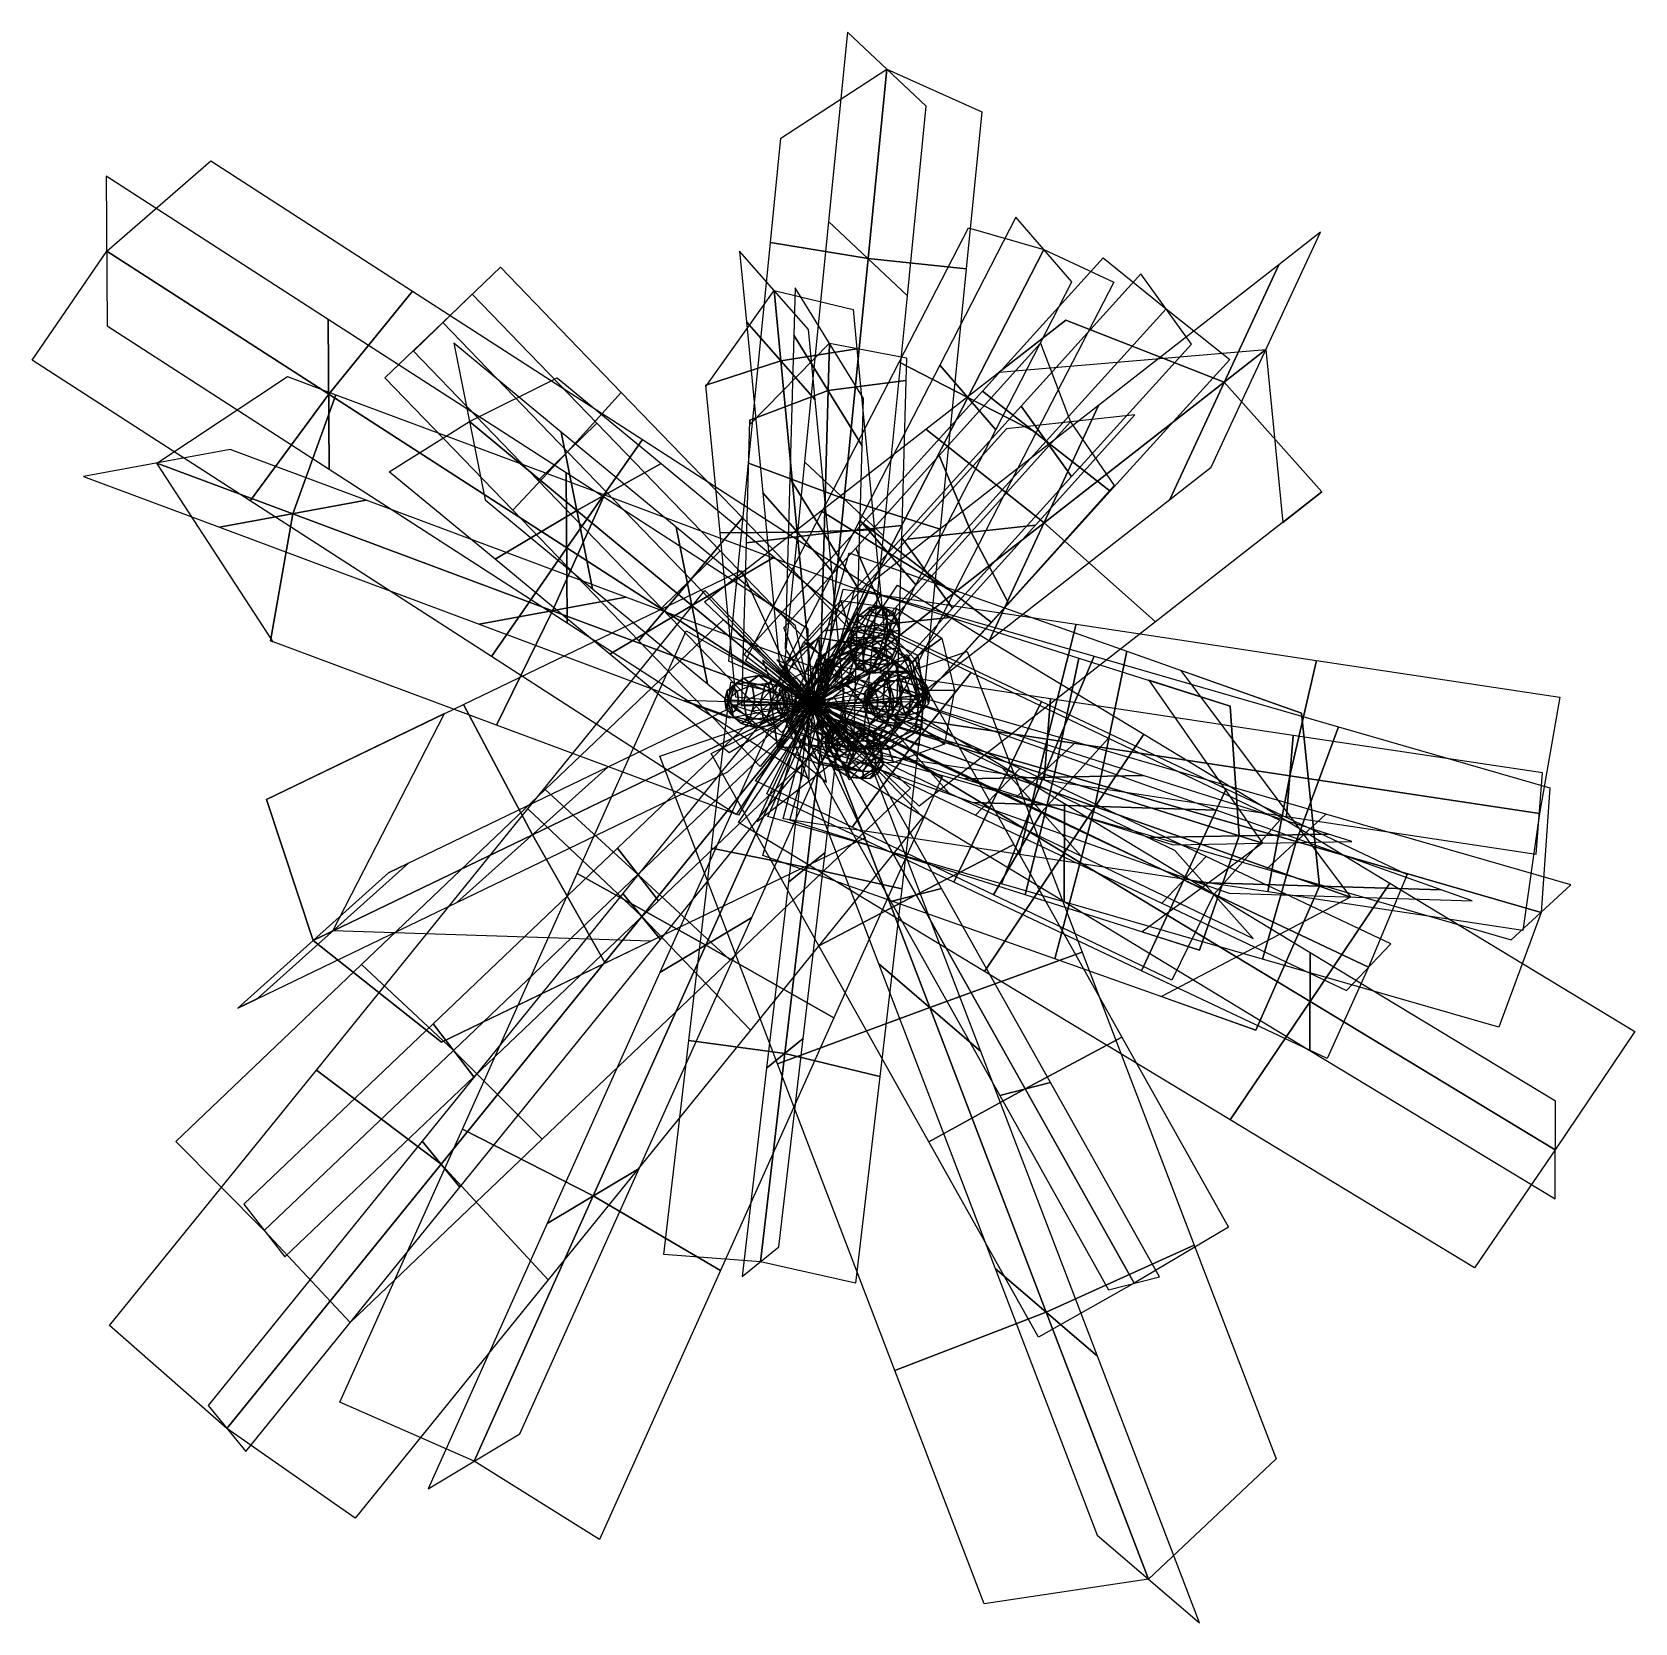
# Model space of a CAD drawing. Header units: metres. Extents: x -1.59 to 1.45, y -1.77 to 1.25.
import ezdxf

# ---------------------------------------------------------------- set-up
doc = ezdxf.new("R2010")
doc.units = ezdxf.units.M

msp = doc.modelspace()

# ---------------------------------------------------------------- linework, layer by layer
at = {"layer": 'coconut_palm1_coconuts'}
for points in [[(0.012263, 0.158806, 4.652275), (0.000088, 0.142651, 4.675313), (-0.022629, 0.139944, 4.651331), (-0.000853, 0.157243, 4.638429)], [(-0.000853, 0.157243, 4.638429), (-0.022629, 0.139944, 4.651331), (-0.022363, 0.129555, 4.619863), (-0.000699, 0.151244, 4.620259)], [(0.012263, 0.158806, 4.652275), (-0.000853, 0.157243, 4.638429), (0.023701, 0.15803, 4.628301)], [(-0.000853, 0.157243, 4.638429), (-0.000699, 0.151244, 4.620259), (0.023701, 0.15803, 4.628301)], [(-0.000699, 0.151244, 4.620259), (0.012634, 0.144322, 4.60841), (0.023701, 0.15803, 4.628301)], [(0.030965, 0.155016, 4.653682), (0.032481, 0.136086, 4.677751), (0.000088, 0.142651, 4.675313), (0.012263, 0.158806, 4.652275)], [(0.030965, 0.155016, 4.653682), (0.012263, 0.158806, 4.652275), (0.023701, 0.15803, 4.628301)], [(0.012634, 0.144322, 4.60841), (0.031336, 0.140533, 4.609818), (0.023701, 0.15803, 4.628301)], [(0.031336, 0.140533, 4.609818), (0.044452, 0.142095, 4.623664), (0.023701, 0.15803, 4.628301)], [(0.044452, 0.142095, 4.623664), (0.044298, 0.148093, 4.641833), (0.023701, 0.15803, 4.628301)], [(0.044298, 0.148093, 4.641833), (0.030965, 0.155016, 4.653682), (0.023701, 0.15803, 4.628301)], [(0.044298, 0.148093, 4.641833), (0.055575, 0.124098, 4.657226), (0.032481, 0.136086, 4.677751), (0.030965, 0.155016, 4.653682)], [(0.000088, 0.142651, 4.675313), (-0.009562, 0.113895, 4.691242), (-0.035794, 0.110771, 4.663552), (-0.022629, 0.139944, 4.651331)], [(-0.022629, 0.139944, 4.651331), (-0.035794, 0.110771, 4.663552), (-0.035486, 0.098773, 4.627217), (-0.022363, 0.129555, 4.619863)], [(-0.022363, 0.129555, 4.619863), (-0.035486, 0.098773, 4.627217), (-0.00882, 0.084929, 4.603511), (0.00073, 0.117566, 4.599336)], [(-0.000699, 0.151244, 4.620259), (-0.022363, 0.129555, 4.619863), (0.00073, 0.117566, 4.599336), (0.012634, 0.144322, 4.60841)], [(0.032481, 0.136086, 4.677751), (0.027842, 0.106316, 4.694062), (-0.009562, 0.113895, 4.691242), (0.000088, 0.142651, 4.675313)], [(0.012634, 0.144322, 4.60841), (0.00073, 0.117566, 4.599336), (0.033123, 0.111002, 4.601775), (0.031336, 0.140533, 4.609818)], [(0.055575, 0.124098, 4.657226), (0.054508, 0.092473, 4.67036), (0.027842, 0.106316, 4.694062), (0.032481, 0.136086, 4.677751)], [(0.031336, 0.140533, 4.609818), (0.033123, 0.111002, 4.601775), (0.055841, 0.113707, 4.625757), (0.044452, 0.142095, 4.623664)], [(0.044452, 0.142095, 4.623664), (0.055841, 0.113707, 4.625757), (0.055575, 0.124098, 4.657226), (0.044298, 0.148093, 4.641833)], [(0.055841, 0.113707, 4.625757), (0.054815, 0.080475, 4.63402), (0.054508, 0.092473, 4.67036), (0.055575, 0.124098, 4.657226)], [(-0.009562, 0.113895, 4.691242), (-0.014102, 0.080244, 4.695798), (-0.036819, 0.077538, 4.671818), (-0.035794, 0.110771, 4.663552)], [(-0.035794, 0.110771, 4.663552), (-0.036819, 0.077538, 4.671818), (-0.036553, 0.067147, 4.64035), (-0.035486, 0.098773, 4.627217)], [(-0.035486, 0.098773, 4.627217), (-0.036553, 0.067147, 4.64035), (-0.013459, 0.055159, 4.619822), (-0.00882, 0.084929, 4.603511)], [(0.027842, 0.106316, 4.694062), (0.018291, 0.07368, 4.698239), (-0.014102, 0.080244, 4.695798), (-0.009562, 0.113895, 4.691242)], [(0.00073, 0.117566, 4.599336), (-0.00882, 0.084929, 4.603511), (0.028584, 0.07735, 4.606334), (0.033123, 0.111002, 4.601775)], [(0.054508, 0.092473, 4.67036), (0.041385, 0.061691, 4.677711), (0.018291, 0.07368, 4.698239), (0.027842, 0.106316, 4.694062)], [(0.033123, 0.111002, 4.601775), (0.028584, 0.07735, 4.606334), (0.054815, 0.080475, 4.63402), (0.055841, 0.113707, 4.625757)], [(0.054815, 0.080475, 4.63402), (0.041651, 0.051301, 4.646243), (0.041385, 0.061691, 4.677711), (0.054508, 0.092473, 4.67036)], [(-0.014102, 0.080244, 4.695798), (-0.012314, 0.050713, 4.687754), (-0.02543, 0.049151, 4.673912), (-0.036819, 0.077538, 4.671818)], [(-0.036819, 0.077538, 4.671818), (-0.02543, 0.049151, 4.673912), (-0.025276, 0.043152, 4.655743), (-0.036553, 0.067147, 4.64035)], [(-0.036553, 0.067147, 4.64035), (-0.025276, 0.043152, 4.655743), (-0.011943, 0.03623, 4.643893), (-0.013459, 0.055159, 4.619822)], [(0.018291, 0.07368, 4.698239), (0.006388, 0.046923, 4.689165), (-0.012314, 0.050713, 4.687754), (-0.014102, 0.080244, 4.695798)], [(-0.00882, 0.084929, 4.603511), (-0.013459, 0.055159, 4.619822), (0.018934, 0.048594, 4.622262), (0.028584, 0.07735, 4.606334)], [(0.041385, 0.061691, 4.677711), (0.019721, 0.040002, 4.677314), (0.006388, 0.046923, 4.689165), (0.018291, 0.07368, 4.698239)], [(0.028584, 0.07735, 4.606334), (0.018934, 0.048594, 4.622262), (0.041651, 0.051301, 4.646243), (0.054815, 0.080475, 4.63402)], [(0.041651, 0.051301, 4.646243), (0.019874, 0.034003, 4.659143), (0.019721, 0.040002, 4.677314), (0.041385, 0.061691, 4.677711)], [(-0.012314, 0.050713, 4.687754), (-0.004679, 0.033216, 4.669273), (-0.02543, 0.049151, 4.673912)], [(-0.02543, 0.049151, 4.673912), (-0.004679, 0.033216, 4.669273), (-0.025276, 0.043152, 4.655743)], [(-0.025276, 0.043152, 4.655743), (-0.004679, 0.033216, 4.669273), (-0.011943, 0.03623, 4.643893)], [(-0.013459, 0.055159, 4.619822), (-0.011943, 0.03623, 4.643893), (0.006759, 0.03244, 4.645299), (0.018934, 0.048594, 4.622262)], [(0.006388, 0.046923, 4.689165), (-0.004679, 0.033216, 4.669273), (-0.012314, 0.050713, 4.687754)], [(-0.011943, 0.03623, 4.643893), (-0.004679, 0.033216, 4.669273), (0.006759, 0.03244, 4.645299)], [(0.019721, 0.040002, 4.677314), (-0.004679, 0.033216, 4.669273), (0.006388, 0.046923, 4.689165)], [(0.019874, 0.034003, 4.659143), (-0.004679, 0.033216, 4.669273), (0.019721, 0.040002, 4.677314)], [(0.006759, 0.03244, 4.645299), (-0.004679, 0.033216, 4.669273), (0.019874, 0.034003, 4.659143)], [(0.003461, 0.011339, 4.67494), (0.028807, 0.018766, 4.653119), (0.045909, 0.035288, 4.683102), (0.018272, 0.025648, 4.700907)], [(0.018934, 0.048594, 4.622262), (0.006759, 0.03244, 4.645299), (0.019874, 0.034003, 4.659143), (0.041651, 0.051301, 4.646243)], [(0.018272, 0.025648, 4.700907), (0.045909, 0.035288, 4.683102), (0.066073, 0.022682, 4.713085), (0.035734, 0.014731, 4.726872)], [(0.028807, 0.018766, 4.653119), (0.060136, 0.017296, 4.639331), (0.074947, 0.031605, 4.665297), (0.045909, 0.035288, 4.683102)], [(0.045909, 0.035288, 4.683102), (0.074947, 0.031605, 4.665297), (0.092409, 0.020688, 4.691262), (0.066073, 0.022682, 4.713085)], [(0.060136, 0.017296, 4.639331), (0.089054, 0.007323, 4.637272), (0.097605, 0.015584, 4.652263), (0.074947, 0.031605, 4.665297)], [(0.074947, 0.031605, 4.665297), (0.097605, 0.015584, 4.652263), (0.107687, 0.009281, 4.667254), (0.092409, 0.020688, 4.691262)], [(-0.271409, -0.001056, 4.802221), (-0.256749, 0.011134, 4.82623), (-0.265063, -0.019091, 4.836986), (-0.276209, -0.018507, 4.808431)], [(-0.261671, 0.005766, 4.78723), (-0.239883, 0.02295, 4.800263), (-0.256749, 0.011134, 4.82623), (-0.271409, -0.001056, 4.802221)], [(-0.261671, 0.005766, 4.78723), (-0.271409, -0.001056, 4.802221), (-0.270603, -0.0188, 4.782458)], [(-0.252699, -0.002037, 4.772238), (-0.261671, 0.005766, 4.78723), (-0.270603, -0.0188, 4.782458)], [(-0.256749, 0.011134, 4.82623), (-0.230554, 0.014505, 4.848051), (-0.240154, -0.020396, 4.860471), (-0.265063, -0.019091, 4.836986)], [(-0.252699, -0.002037, 4.772238), (-0.224343, 0.009436, 4.774298), (-0.239883, 0.02295, 4.800263), (-0.261671, 0.005766, 4.78723)], [(-0.239883, 0.02295, 4.800263), (-0.211077, 0.028149, 4.818069), (-0.230554, 0.014505, 4.848051), (-0.256749, 0.011134, 4.82623)], [(-0.249749, -0.019893, 4.766028), (-0.219234, -0.021493, 4.763542), (-0.224343, 0.009436, 4.774298), (-0.252699, -0.002037, 4.772238)], [(-0.230554, 0.014505, 4.848051), (-0.19984, 0.008152, 4.861839), (-0.208154, -0.022073, 4.872595), (-0.240154, -0.020396, 4.860471)], [(-0.224343, 0.009436, 4.774298), (-0.193134, 0.012543, 4.788085), (-0.211077, 0.028149, 4.818069), (-0.239883, 0.02295, 4.800263)], [(-0.211077, 0.028149, 4.818069), (-0.182973, 0.019968, 4.835874), (-0.19984, 0.008152, 4.861839), (-0.230554, 0.014505, 4.848051)], [(-0.219234, -0.021493, 4.763542), (-0.187234, -0.02317, 4.775666), (-0.193134, 0.012543, 4.788085), (-0.224343, 0.009436, 4.774298)], [(-0.193134, 0.012543, 4.788085), (-0.167434, 0.006453, 4.809908), (-0.182973, 0.019968, 4.835874), (-0.211077, 0.028149, 4.818069)], [(-0.19984, 0.008152, 4.861839), (-0.172839, -0.006222, 4.863898), (-0.177639, -0.023673, 4.870109), (-0.208154, -0.022073, 4.872595)], [(-0.182973, 0.019968, 4.835874), (-0.163101, 0.0006, 4.848907), (-0.172839, -0.006222, 4.863898), (-0.19984, 0.008152, 4.861839)], [(-0.187234, -0.02317, 4.775666), (-0.162325, -0.024475, 4.799151), (-0.167434, 0.006453, 4.809908), (-0.193134, 0.012543, 4.788085)], [(-0.167434, 0.006453, 4.809908), (-0.154129, -0.007203, 4.833916), (-0.163101, 0.0006, 4.848907), (-0.182973, 0.019968, 4.835874)], [(-0.163101, 0.0006, 4.848907), (-0.156785, -0.024765, 4.853678), (-0.172839, -0.006222, 4.863898)], [(-0.162325, -0.024475, 4.799151), (-0.151179, -0.025059, 4.827706), (-0.154129, -0.007203, 4.833916), (-0.167434, 0.006453, 4.809908)], [(-0.154129, -0.007203, 4.833916), (-0.156785, -0.024765, 4.853678), (-0.163101, 0.0006, 4.848907)], [(-0.011122, -0.020981, 4.692739), (-0.000022, -0.019815, 4.664185), (0.003461, 0.011339, 4.67494), (-0.009111, -0.002995, 4.698949)], [(-0.009111, -0.002995, 4.698949), (0.003461, 0.011339, 4.67494), (0.018272, 0.025648, 4.700907), (-0.00056, 0.005266, 4.713941)], [(-0.005539, -0.020395, 4.718712), (-0.009111, -0.002995, 4.698949), (-0.00056, 0.005266, 4.713941)], [(-0.005539, -0.020395, 4.718712), (-0.00056, 0.005266, 4.713941), (0.009522, -0.001037, 4.728932)], [(-0.00056, 0.005266, 4.713941), (0.018272, 0.025648, 4.700907), (0.035734, 0.014731, 4.726872), (0.009522, -0.001037, 4.728932)], [(-0.000022, -0.019815, 4.664185), (0.024785, -0.017207, 4.640699), (0.028807, 0.018766, 4.653119), (0.003461, 0.011339, 4.67494)], [(0.009522, -0.001037, 4.728932), (0.035734, 0.014731, 4.726872), (0.045619, -0.015018, 4.737628), (0.015229, -0.018212, 4.735142)], [(0.024785, -0.017207, 4.640699), (0.056653, -0.013858, 4.628575), (0.060136, 0.017296, 4.639331), (0.028807, 0.018766, 4.653119)], [(0.035734, 0.014731, 4.726872), (0.066073, 0.022682, 4.713085), (0.077487, -0.011668, 4.725504), (0.045619, -0.015018, 4.737628)], [(0.056653, -0.013858, 4.628575), (0.087042, -0.010664, 4.631062), (0.089054, 0.007323, 4.637272), (0.060136, 0.017296, 4.639331)], [(0.066073, 0.022682, 4.713085), (0.092409, 0.020688, 4.691262), (0.102294, -0.009061, 4.702019), (0.077487, -0.011668, 4.725504)], [(0.087042, -0.010664, 4.631062), (0.107811, -0.008481, 4.647492), (0.089054, 0.007323, 4.637272)], [(0.089054, 0.007323, 4.637272), (0.107811, -0.008481, 4.647492), (0.097605, 0.015584, 4.652263)], [(0.092409, 0.020688, 4.691262), (0.107687, 0.009281, 4.667254), (0.113393, -0.007894, 4.673464), (0.102294, -0.009061, 4.702019)], [(0.097605, 0.015584, 4.652263), (0.107811, -0.008481, 4.647492), (0.107687, 0.009281, 4.667254)], [(0.107687, 0.009281, 4.667254), (0.107811, -0.008481, 4.647492), (0.113393, -0.007894, 4.673464)], [(-0.271409, -0.001056, 4.802221), (-0.276209, -0.018507, 4.808431), (-0.270603, -0.0188, 4.782458)], [(-0.276209, -0.018507, 4.808431), (-0.273259, -0.036363, 4.802221), (-0.270603, -0.0188, 4.782458)], [(-0.276209, -0.018507, 4.808431), (-0.265063, -0.019091, 4.836986), (-0.259954, -0.050019, 4.82623), (-0.273259, -0.036363, 4.802221)], [(-0.273259, -0.036363, 4.802221), (-0.264287, -0.044166, 4.78723), (-0.270603, -0.0188, 4.782458)], [(-0.249749, -0.019893, 4.766028), (-0.252699, -0.002037, 4.772238), (-0.270603, -0.0188, 4.782458)], [(-0.264287, -0.044166, 4.78723), (-0.254549, -0.037344, 4.772238), (-0.270603, -0.0188, 4.782458)], [(-0.254549, -0.037344, 4.772238), (-0.249749, -0.019893, 4.766028), (-0.270603, -0.0188, 4.782458)], [(-0.265063, -0.019091, 4.836986), (-0.240154, -0.020396, 4.860471), (-0.234254, -0.056109, 4.848051), (-0.259954, -0.050019, 4.82623)], [(-0.254549, -0.037344, 4.772238), (-0.227548, -0.051718, 4.774298), (-0.219234, -0.021493, 4.763542), (-0.249749, -0.019893, 4.766028)], [(-0.240154, -0.020396, 4.860471), (-0.208154, -0.022073, 4.872595), (-0.203045, -0.053002, 4.861839), (-0.234254, -0.056109, 4.848051)], [(-0.227548, -0.051718, 4.774298), (-0.196835, -0.05807, 4.788085), (-0.187234, -0.02317, 4.775666), (-0.219234, -0.021493, 4.763542)], [(-0.208154, -0.022073, 4.872595), (-0.177639, -0.023673, 4.870109), (-0.174689, -0.041529, 4.863898), (-0.203045, -0.053002, 4.861839)], [(-0.196835, -0.05807, 4.788085), (-0.170639, -0.0547, 4.809908), (-0.162325, -0.024475, 4.799151), (-0.187234, -0.02317, 4.775666)], [(-0.172839, -0.006222, 4.863898), (-0.156785, -0.024765, 4.853678), (-0.177639, -0.023673, 4.870109)], [(-0.177639, -0.023673, 4.870109), (-0.156785, -0.024765, 4.853678), (-0.174689, -0.041529, 4.863898)], [(-0.174689, -0.041529, 4.863898), (-0.156785, -0.024765, 4.853678), (-0.165717, -0.049332, 4.848907)], [(-0.170639, -0.0547, 4.809908), (-0.155979, -0.04251, 4.833916), (-0.151179, -0.025059, 4.827706), (-0.162325, -0.024475, 4.799151)], [(-0.165717, -0.049332, 4.848907), (-0.156785, -0.024765, 4.853678), (-0.155979, -0.04251, 4.833916)], [(-0.151179, -0.025059, 4.827706), (-0.156785, -0.024765, 4.853678), (-0.154129, -0.007203, 4.833916)], [(-0.155979, -0.04251, 4.833916), (-0.156785, -0.024765, 4.853678), (-0.151179, -0.025059, 4.827706)], [(-0.005539, -0.020395, 4.718712), (-0.011122, -0.020981, 4.692739), (-0.009111, -0.002995, 4.698949)], [(-0.005415, -0.038157, 4.698949), (0.009862, -0.049563, 4.67494), (-0.000022, -0.019815, 4.664185), (-0.011122, -0.020981, 4.692739)], [(-0.005539, -0.020395, 4.718712), (-0.005415, -0.038157, 4.698949), (-0.011122, -0.020981, 4.692739)], [(-0.005539, -0.020395, 4.718712), (0.009522, -0.001037, 4.728932), (0.015229, -0.018212, 4.735142)], [(-0.005539, -0.020395, 4.718712), (0.015229, -0.018212, 4.735142), (0.013218, -0.036198, 4.728932)], [(-0.005539, -0.020395, 4.718712), (0.013218, -0.036198, 4.728932), (0.004667, -0.04446, 4.713941)], [(-0.005539, -0.020395, 4.718712), (0.004667, -0.04446, 4.713941), (-0.005415, -0.038157, 4.698949)], [(0.009862, -0.049563, 4.67494), (0.036198, -0.051558, 4.653119), (0.024785, -0.017207, 4.640699), (-0.000022, -0.019815, 4.664185)], [(0.015229, -0.018212, 4.735142), (0.045619, -0.015018, 4.737628), (0.042135, -0.046171, 4.726872), (0.013218, -0.036198, 4.728932)], [(0.036198, -0.051558, 4.653119), (0.066537, -0.043606, 4.639331), (0.056653, -0.013858, 4.628575), (0.024785, -0.017207, 4.640699)], [(0.045619, -0.015018, 4.737628), (0.077487, -0.011668, 4.725504), (0.073464, -0.047641, 4.713085), (0.042135, -0.046171, 4.726872)], [(0.066537, -0.043606, 4.639331), (0.092749, -0.027839, 4.637272), (0.087042, -0.010664, 4.631062), (0.056653, -0.013858, 4.628575)], [(0.084, -0.054524, 4.665297), (0.102831, -0.034142, 4.652263), (0.092749, -0.027839, 4.637272), (0.066537, -0.043606, 4.639331)], [(0.077487, -0.011668, 4.725504), (0.102294, -0.009061, 4.702019), (0.09881, -0.040214, 4.691262), (0.073464, -0.047641, 4.713085)], [(0.09881, -0.040214, 4.691262), (0.111382, -0.025881, 4.667254), (0.102831, -0.034142, 4.652263), (0.084, -0.054524, 4.665297)], [(0.092749, -0.027839, 4.637272), (0.107811, -0.008481, 4.647492), (0.087042, -0.010664, 4.631062)], [(0.102831, -0.034142, 4.652263), (0.107811, -0.008481, 4.647492), (0.092749, -0.027839, 4.637272)], [(0.102294, -0.009061, 4.702019), (0.113393, -0.007894, 4.673464), (0.111382, -0.025881, 4.667254), (0.09881, -0.040214, 4.691262)], [(0.111382, -0.025881, 4.667254), (0.107811, -0.008481, 4.647492), (0.102831, -0.034142, 4.652263)], [(0.113393, -0.007894, 4.673464), (0.107811, -0.008481, 4.647492), (0.111382, -0.025881, 4.667254)], [(-0.273259, -0.036363, 4.802221), (-0.259954, -0.050019, 4.82623), (-0.244415, -0.063534, 4.800263), (-0.264287, -0.044166, 4.78723)], [(-0.264287, -0.044166, 4.78723), (-0.244415, -0.063534, 4.800263), (-0.227548, -0.051718, 4.774298), (-0.254549, -0.037344, 4.772238)], [(-0.259954, -0.050019, 4.82623), (-0.234254, -0.056109, 4.848051), (-0.216311, -0.071714, 4.818069), (-0.244415, -0.063534, 4.800263)], [(-0.244415, -0.063534, 4.800263), (-0.216311, -0.071714, 4.818069), (-0.196835, -0.05807, 4.788085), (-0.227548, -0.051718, 4.774298)], [(-0.234254, -0.056109, 4.848051), (-0.203045, -0.053002, 4.861839), (-0.187505, -0.066516, 4.835874), (-0.216311, -0.071714, 4.818069)], [(-0.216311, -0.071714, 4.818069), (-0.187505, -0.066516, 4.835874), (-0.170639, -0.0547, 4.809908), (-0.196835, -0.05807, 4.788085)], [(-0.203045, -0.053002, 4.861839), (-0.174689, -0.041529, 4.863898), (-0.165717, -0.049332, 4.848907), (-0.187505, -0.066516, 4.835874)], [(-0.187505, -0.066516, 4.835874), (-0.165717, -0.049332, 4.848907), (-0.155979, -0.04251, 4.833916), (-0.170639, -0.0547, 4.809908)], [(-0.071274, -0.074623, 4.817555), (-0.075312, -0.070723, 4.791583), (-0.060241, -0.060703, 4.797792)], [(-0.075312, -0.070723, 4.791583), (-0.067284, -0.078476, 4.763029), (-0.04118, -0.06112, 4.773785), (-0.060241, -0.060703, 4.797792)], [(-0.071274, -0.074623, 4.817555), (-0.060241, -0.060703, 4.797792), (-0.048416, -0.061943, 4.812784)], [(-0.060241, -0.060703, 4.797792), (-0.04118, -0.06112, 4.773785), (-0.020698, -0.063268, 4.79975), (-0.048416, -0.061943, 4.812784)], [(0.004667, -0.04446, 4.713941), (0.027324, -0.06048, 4.700907), (0.009862, -0.049563, 4.67494), (-0.005415, -0.038157, 4.698949)], [(0.013218, -0.036198, 4.728932), (0.042135, -0.046171, 4.726872), (0.027324, -0.06048, 4.700907), (0.004667, -0.04446, 4.713941)], [(0.027324, -0.06048, 4.700907), (0.056362, -0.064164, 4.683102), (0.036198, -0.051558, 4.653119), (0.009862, -0.049563, 4.67494)], [(0.042135, -0.046171, 4.726872), (0.073464, -0.047641, 4.713085), (0.056362, -0.064164, 4.683102), (0.027324, -0.06048, 4.700907)], [(0.056362, -0.064164, 4.683102), (0.084, -0.054524, 4.665297), (0.066537, -0.043606, 4.639331), (0.036198, -0.051558, 4.653119)], [(0.073464, -0.047641, 4.713085), (0.09881, -0.040214, 4.691262), (0.084, -0.054524, 4.665297), (0.056362, -0.064164, 4.683102)], [(-0.071274, -0.074623, 4.817555), (-0.084801, -0.086135, 4.797792), (-0.075312, -0.070723, 4.791583)], [(-0.084801, -0.086135, 4.797792), (-0.083719, -0.10517, 4.773785), (-0.067284, -0.078476, 4.763029), (-0.075312, -0.070723, 4.791583)], [(-0.071274, -0.074623, 4.817555), (-0.083149, -0.09791, 4.812784), (-0.084801, -0.086135, 4.797792)], [(-0.083149, -0.09791, 4.812784), (-0.080857, -0.125564, 4.79975), (-0.083719, -0.10517, 4.773785), (-0.084801, -0.086135, 4.797792)], [(-0.083719, -0.10517, 4.773785), (-0.068318, -0.126627, 4.751963), (-0.049341, -0.095804, 4.739543), (-0.067284, -0.078476, 4.763029)], [(-0.071274, -0.074623, 4.817555), (-0.071324, -0.09915, 4.827776), (-0.083149, -0.09791, 4.812784)], [(-0.071274, -0.074623, 4.817555), (-0.056252, -0.089129, 4.833985), (-0.071324, -0.09915, 4.827776)], [(-0.056252, -0.089129, 4.833985), (-0.034272, -0.110356, 4.836472), (-0.060376, -0.127712, 4.825716), (-0.071324, -0.09915, 4.827776)], [(-0.071274, -0.074623, 4.817555), (-0.048416, -0.061943, 4.812784), (-0.046764, -0.073717, 4.827776)], [(-0.071274, -0.074623, 4.817555), (-0.046764, -0.073717, 4.827776), (-0.056252, -0.089129, 4.833985)], [(-0.067284, -0.078476, 4.763029), (-0.049341, -0.095804, 4.739543), (-0.019198, -0.075762, 4.751963), (-0.04118, -0.06112, 4.773785)], [(-0.046764, -0.073717, 4.827776), (-0.017837, -0.083662, 4.825716), (-0.034272, -0.110356, 4.836472), (-0.056252, -0.089129, 4.833985)], [(-0.049341, -0.095804, 4.739543), (-0.026291, -0.118063, 4.727419), (-0.000187, -0.100706, 4.738174), (-0.019198, -0.075762, 4.751963)], [(-0.048416, -0.061943, 4.812784), (-0.020698, -0.063268, 4.79975), (-0.017837, -0.083662, 4.825716), (-0.046764, -0.073717, 4.827776)], [(-0.04118, -0.06112, 4.773785), (-0.019198, -0.075762, 4.751963), (0.004452, -0.078242, 4.781945), (-0.020698, -0.063268, 4.79975)], [(-0.017837, -0.083662, 4.825716), (0.007756, -0.101791, 4.811929), (-0.011221, -0.132615, 4.824347), (-0.034272, -0.110356, 4.836472)], [(-0.020698, -0.063268, 4.79975), (0.004452, -0.078242, 4.781945), (0.007756, -0.101791, 4.811929), (-0.017837, -0.083662, 4.825716)], [(-0.019198, -0.075762, 4.751963), (-0.000187, -0.100706, 4.738174), (0.020295, -0.102854, 4.764141), (0.004452, -0.078242, 4.781945)], [(0.004452, -0.078242, 4.781945), (0.020295, -0.102854, 4.764141), (0.023157, -0.123248, 4.790107), (0.007756, -0.101791, 4.811929)], [(-0.080857, -0.125564, 4.79975), (-0.065014, -0.150176, 4.781945), (-0.068318, -0.126627, 4.751963), (-0.083719, -0.10517, 4.773785)], [(-0.071324, -0.09915, 4.827776), (-0.060376, -0.127712, 4.825716), (-0.080857, -0.125564, 4.79975), (-0.083149, -0.09791, 4.812784)], [(-0.068318, -0.126627, 4.751963), (-0.042726, -0.144757, 4.738174), (-0.026291, -0.118063, 4.727419), (-0.049341, -0.095804, 4.739543)], [(-0.034272, -0.110356, 4.836472), (-0.011221, -0.132615, 4.824347), (-0.041364, -0.152656, 4.811929), (-0.060376, -0.127712, 4.825716)], [(-0.042726, -0.144757, 4.738174), (-0.013798, -0.154701, 4.736115), (-0.00431, -0.13929, 4.729905), (-0.026291, -0.118063, 4.727419)], [(-0.026291, -0.118063, 4.727419), (-0.00431, -0.13929, 4.729905), (0.010761, -0.129269, 4.736115), (-0.000187, -0.100706, 4.738174)], [(0.007756, -0.101791, 4.811929), (0.023157, -0.123248, 4.790107), (0.006722, -0.149942, 4.800862), (-0.011221, -0.132615, 4.824347)], [(-0.000187, -0.100706, 4.738174), (0.010761, -0.129269, 4.736115), (0.022586, -0.130509, 4.751106), (0.020295, -0.102854, 4.764141)], [(0.020295, -0.102854, 4.764141), (0.022586, -0.130509, 4.751106), (0.024239, -0.142283, 4.766098), (0.023157, -0.123248, 4.790107)], [(-0.060376, -0.127712, 4.825716), (-0.041364, -0.152656, 4.811929), (-0.065014, -0.150176, 4.781945), (-0.080857, -0.125564, 4.79975)], [(-0.065014, -0.150176, 4.781945), (-0.039864, -0.165151, 4.764141), (-0.042726, -0.144757, 4.738174), (-0.068318, -0.126627, 4.751963)], [(-0.041364, -0.152656, 4.811929), (-0.019382, -0.167299, 4.790107), (-0.039864, -0.165151, 4.764141), (-0.065014, -0.150176, 4.781945)], [(-0.039864, -0.165151, 4.764141), (-0.012146, -0.166476, 4.751106), (-0.013798, -0.154701, 4.736115), (-0.042726, -0.144757, 4.738174)], [(-0.011221, -0.132615, 4.824347), (0.006722, -0.149942, 4.800862), (-0.019382, -0.167299, 4.790107), (-0.041364, -0.152656, 4.811929)], [(0.006722, -0.149942, 4.800862), (0.01475, -0.157695, 4.772307), (-0.000321, -0.167716, 4.766098), (-0.019382, -0.167299, 4.790107)], [(-0.013798, -0.154701, 4.736115), (0.010712, -0.153796, 4.746336), (-0.00431, -0.13929, 4.729905)], [(-0.00431, -0.13929, 4.729905), (0.010712, -0.153796, 4.746336), (0.010761, -0.129269, 4.736115)], [(0.023157, -0.123248, 4.790107), (0.024239, -0.142283, 4.766098), (0.01475, -0.157695, 4.772307), (0.006722, -0.149942, 4.800862)], [(0.010761, -0.129269, 4.736115), (0.010712, -0.153796, 4.746336), (0.022586, -0.130509, 4.751106)], [(0.022586, -0.130509, 4.751106), (0.010712, -0.153796, 4.746336), (0.024239, -0.142283, 4.766098)], [(0.024239, -0.142283, 4.766098), (0.010712, -0.153796, 4.746336), (0.01475, -0.157695, 4.772307)], [(-0.019382, -0.167299, 4.790107), (-0.000321, -0.167716, 4.766098), (-0.012146, -0.166476, 4.751106), (-0.039864, -0.165151, 4.764141)], [(-0.012146, -0.166476, 4.751106), (0.010712, -0.153796, 4.746336), (-0.013798, -0.154701, 4.736115)], [(-0.000321, -0.167716, 4.766098), (0.010712, -0.153796, 4.746336), (-0.012146, -0.166476, 4.751106)], [(0.01475, -0.157695, 4.772307), (0.010712, -0.153796, 4.746336), (-0.000321, -0.167716, 4.766098)]]:
    msp.add_3dface(points, dxfattribs=at)
at = {"layer": 'coconut_palm1_leaves'}
for points in [[(-0.078843, 0.891062, 4.948753), (0.0713, 0.75014, 4.654404), (0.107134, 1.110628, 4.212289), (-0.043008, 1.25155, 4.506638)], [(-0.003771, 0.820601, 4.801579), (-0.189348, 0.851101, 4.610113), (-0.169602, 1.049741, 4.08099), (0.032063, 1.181089, 4.359463)], [(0.182943, 0.801552, 4.836554), (-0.003771, 0.820601, 4.801579), (0.032063, 1.181089, 4.359463), (0.212605, 1.099939, 4.27599)], [(-0.87003, 0.758824, 5.174628), (-1.029184, 0.562615, 5.016379), (-1.451466, 0.835159, 5.290907), (-1.25373, 1.006467, 5.515091)], [(-1.028125, 0.420144, 5.25087), (-1.030242, 0.705085, 4.781888), (-1.452524, 0.977629, 5.056416), (-1.450408, 0.692689, 5.525398)], [(-0.124264, 0.434136, 5.003568), (0.025878, 0.293214, 4.709219), (0.0713, 0.75014, 4.654404), (-0.078843, 0.891062, 4.948753)], [(0.132493, 0.618314, 5.00464), (0.239115, 0.495085, 4.727263), (0.383795, 0.776317, 4.556415), (0.277173, 0.899546, 4.833792)], [(0.185804, 0.5567, 4.865952), (0.055571, 0.623837, 4.765188), (0.187108, 0.879521, 4.557137), (0.330484, 0.837931, 4.695103)], [(0.777686, 0.809132, 4.235477), (0.569938, 0.362466, 4.002377), (0.649054, 0.424208, 3.248831), (0.856801, 0.870873, 3.481932)], [(-1.029184, 0.562615, 5.016379), (-1.17837, 0.359972, 4.93265), (-1.593413, 0.627844, 5.282791), (-1.451466, 0.835159, 5.290907)], [(-0.235089, 0.700459, 4.781905), (-0.104008, 0.551866, 4.600293), (-0.116913, 0.686075, 4.125109), (-0.247994, 0.834668, 4.306721)], [(-0.049193, 0.363675, 4.856394), (-0.231021, 0.43188, 4.738913), (-0.189348, 0.851101, 4.610113), (-0.003771, 0.820601, 4.801579)], [(0.316282, 0.49004, 4.926208), (0.185804, 0.5567, 4.865952), (0.330484, 0.837931, 4.695103), (0.463494, 0.776192, 4.714345)], [(-0.473064, 0.566304, 4.836401), (-0.574996, 0.453125, 4.745423), (-0.812293, 0.698984, 4.807053), (-0.702711, 0.804237, 4.923038)], [(0.13373, 0.306477, 4.948758), (-0.049193, 0.363675, 4.856394), (-0.003771, 0.820601, 4.801579), (0.182943, 0.801552, 4.836554)], [(0.335267, 0.473277, 4.773808), (0.214058, 0.568893, 4.696494), (0.443681, 0.8224, 4.673956), (0.563318, 0.725048, 4.746835)], [(0.434787, 0.541536, 4.698528), (0.22704, 0.09487, 4.465427), (0.569938, 0.362466, 4.002377), (0.777686, 0.809132, 4.235477)], [(-0.144662, 0.674843, 4.517949), (-0.01476, 0.464668, 4.35357), (-0.012253, 0.554736, 3.926852), (-0.142155, 0.764911, 4.091229)], [(0.287185, 0.540107, 4.927175), (0.38335, 0.406446, 4.620442), (0.6114, 0.658218, 4.593469), (0.515236, 0.791879, 4.900201)], [(-0.432844, 0.476661, 5.023696), (-0.576625, 0.270529, 4.894856), (-1.029184, 0.562615, 5.016379), (-0.87003, 0.758824, 5.174628)], [(-0.630784, 0.398718, 4.896038), (-0.519208, 0.507532, 4.594808), (-0.756505, 0.753391, 4.656438), (-0.868081, 0.644577, 4.957668)], [(-0.169548, 0.626163, 4.691099), (-0.312127, 0.580109, 4.555745), (-0.3119, 0.577747, 4.048428), (-0.182454, 0.760371, 4.215915)], [(-0.024765, 0.649285, 4.721241), (-0.169548, 0.626163, 4.691099), (-0.182454, 0.760371, 4.215915), (-0.031942, 0.723924, 4.164979)], [(-0.575567, 0.128059, 5.129347), (-0.577684, 0.412999, 4.660365), (-1.030242, 0.705085, 4.781888), (-1.028125, 0.420144, 5.25087)], [(0.330913, 0.318203, 4.581978), (0.106152, 0.496264, 4.437164), (0.37216, 0.703855, 3.919894), (0.673812, 0.585799, 4.118927)], [(0.673812, 0.585799, 4.118927), (0.37216, 0.703855, 3.919894), (0.245567, 0.605062, 3.131531), (0.752928, 0.647541, 3.365382)], [(0.456906, 0.378135, 4.855769), (0.335267, 0.473277, 4.773808), (0.563318, 0.725048, 4.746835), (0.684042, 0.628896, 4.83369)], [(-0.574996, 0.453125, 4.745423), (-0.679035, 0.342129, 4.678731), (-0.922322, 0.594194, 4.764328), (-0.812293, 0.698984, 4.807053)], [(-0.20379, 0.374966, 4.942533), (-0.072709, 0.226373, 4.760921), (-0.104008, 0.551866, 4.600293), (-0.235089, 0.700459, 4.781905)], [(-0.15222, 0.403279, 4.738976), (-0.022318, 0.193104, 4.574598), (-0.01476, 0.464668, 4.35357), (-0.144662, 0.674843, 4.517949)], [(-0.527717, 0.192971, 5.462884), (-0.587135, 0.490824, 5.21526), (-0.791423, 0.659761, 5.493964), (-0.732004, 0.361908, 5.741588)], [(-0.079711, 0.569755, 4.43576), (-0.228384, 0.513213, 4.327468), (-0.2286, 0.505432, 3.883668), (-0.077204, 0.659823, 4.00904)], [(0.008351, 0.304895, 4.92741), (-0.13825, 0.300669, 4.851727), (-0.169548, 0.626163, 4.691099), (-0.024765, 0.649285, 4.721241)], [(0.067918, 0.588782, 4.473917), (-0.079711, 0.569755, 4.43576), (-0.077204, 0.659823, 4.00904), (0.069121, 0.632022, 3.984302)], [(0.192451, 0.300514, 5.241484), (0.131475, 0.446122, 5.177336), (0.324099, 0.659881, 5.329537), (0.381591, 0.510407, 5.415013)], [(0.859227, 0.377033, 4.131223), (0.673812, 0.585799, 4.118927), (0.752928, 0.647541, 3.365382), (0.785056, 0.31915, 3.25294)], [(-0.13825, 0.300669, 4.851727), (-0.285101, 0.299055, 4.757947), (-0.312127, 0.580109, 4.555745), (-0.169548, 0.626163, 4.691099)], [(0.034168, 0.261947, 4.896568), (-0.09069, 0.339531, 4.813518), (0.055571, 0.623837, 4.765188), (0.185804, 0.5567, 4.865952)], [(-0.019143, 0.323561, 5.035256), (0.087479, 0.200332, 4.757879), (0.239115, 0.495085, 4.727263), (0.132493, 0.618314, 5.00464)], [(-1.015735, 0.561954, 4.820827), (-1.097783, 0.335479, 4.837571), (-1.355914, 0.431827, 4.135643), (-1.107942, 0.59637, 3.950979)], [(-0.397406, 0.431024, 5.414317), (-0.557426, 0.341897, 5.339072), (-0.761714, 0.510835, 5.617776), (-0.594701, 0.594178, 5.697277)], [(0.060241, 0.312975, 4.732183), (-0.087269, 0.298191, 4.656787), (-0.079711, 0.569755, 4.43576), (0.067918, 0.588782, 4.473917)], [(0.54273, 0.13004, 4.690291), (0.330913, 0.318203, 4.581978), (0.673812, 0.585799, 4.118927), (0.859227, 0.377033, 4.131223)], [(-0.576625, 0.270529, 4.894856), (-0.719725, 0.063958, 4.778571), (-1.17837, 0.359972, 4.93265), (-1.029184, 0.562615, 5.016379)], [(-0.504775, 0.371238, 5.135024), (-0.603502, 0.150989, 5.046524), (-1.097783, 0.335479, 4.837571), (-1.015735, 0.561954, 4.820827)], [(-0.242678, 0.327605, 4.846562), (-0.340874, 0.210556, 4.766752), (-0.574996, 0.453125, 4.745423), (-0.473064, 0.566304, 4.836401)], [(-0.087269, 0.298191, 4.656787), (-0.234866, 0.280316, 4.568447), (-0.228384, 0.513213, 4.327468), (-0.079711, 0.569755, 4.43576)], [(0.10852, 0.222945, 4.816371), (-0.013691, 0.317455, 4.737298), (0.214058, 0.568893, 4.696494), (0.335267, 0.473277, 4.773808)], [(0.159479, 0.185243, 4.972927), (0.034168, 0.261947, 4.896568), (0.185804, 0.5567, 4.865952), (0.316282, 0.49004, 4.926208)], [(-0.006554, 0.197116, 4.939314), (-0.214301, -0.249549, 4.706213), (0.22704, 0.09487, 4.465427), (0.434787, 0.541536, 4.698528)], [(0.060438, 0.289776, 4.969738), (0.156602, 0.156115, 4.663005), (0.38335, 0.406446, 4.620442), (0.287185, 0.540107, 4.927175)], [(0.070388, 0.28737, 5.350034), (0.314515, 0.313658, 5.132933), (0.503655, 0.523551, 5.306463), (0.259528, 0.497264, 5.523564)], [(-0.557426, 0.341897, 5.339072), (-0.71272, 0.248862, 5.270806), (-0.914027, 0.415335, 5.558545), (-0.761714, 0.510835, 5.617776)], [(-0.396662, 0.156149, 4.917367), (-0.285086, 0.264962, 4.616138), (-0.519208, 0.507532, 4.594808), (-0.630784, 0.398718, 4.896038)], [(-0.309068, 0.012158, 5.204556), (-0.368487, 0.310011, 4.956931), (-0.587135, 0.490824, 5.21526), (-0.527717, 0.192971, 5.462884)], [(-0.110427, -0.026217, 4.822764), (-0.314548, 0.167952, 4.689228), (0.106152, 0.496264, 4.437164), (0.330913, 0.318203, 4.581978)], [(0.263178, 0.165727, 5.291924), (0.192451, 0.300514, 5.241484), (0.381591, 0.510407, 5.415013), (0.464493, 0.389132, 5.456242)], [(-1.23728, 0.309734, 4.986142), (-0.958286, 0.361225, 4.689001), (-1.216417, 0.457572, 3.987073), (-1.495412, 0.406081, 4.284214)], [(0.021476, 0.183438, 4.985498), (-0.116561, -0.026401, 4.862652), (-0.576625, 0.270529, 4.894856), (-0.432844, 0.476661, 5.023696)], [(0.230811, 0.128523, 4.896218), (0.10852, 0.222945, 4.816371), (0.335267, 0.473277, 4.773808), (0.456906, 0.378135, 4.855769)], [(-1.097783, 0.335479, 4.837571), (-1.139854, 0.094083, 4.603452), (-1.13483, 0.092208, 3.799415), (-1.355914, 0.431827, 4.135643)], [(-0.340874, 0.210556, 4.766752), (-0.439637, 0.094093, 4.690942), (-0.679035, 0.342129, 4.678731), (-0.574996, 0.453125, 4.745423)], [(-0.182113, 0.252986, 5.154632), (-0.338777, 0.161084, 5.080743), (-0.557426, 0.341897, 5.339072), (-0.397406, 0.431024, 5.414317)], [(-0.087883, -0.02554, 4.676154), (-0.268496, 0.054893, 4.580696), (-0.231021, 0.43188, 4.738913), (-0.049193, 0.363675, 4.856394)], [(-0.162954, 0.044921, 4.823328), (-0.012812, -0.096001, 4.52898), (0.025878, 0.293214, 4.709219), (-0.124264, 0.434136, 5.003568)], [(0.035124, 0.125924, 5.017151), (-0.027171, 0.270068, 4.963313), (0.131475, 0.446122, 5.177336), (0.192451, 0.300514, 5.241484)], [(-0.115502, -0.168871, 5.097143), (-0.117619, 0.11607, 4.62816), (-0.577684, 0.412999, 4.660365), (-0.575567, 0.128059, 5.129347)], [(-0.161238, 0.079295, 4.812994), (-0.031336, -0.13088, 4.648616), (-0.022318, 0.193104, 4.574598), (-0.15222, 0.403279, 4.738976)], [(-0.004655, 0.184568, 5.036738), (-0.127378, -0.026725, 4.932996), (-0.603502, 0.150989, 5.046524), (-0.504775, 0.371238, 5.135024)], [(-0.172368, 0.048188, 4.890161), (-0.041287, -0.100405, 4.708549), (-0.072709, 0.226373, 4.760921), (-0.20379, 0.374966, 4.942533)], [(-0.742999, 0.125243, 5.195095), (-0.464005, 0.176734, 4.897954), (-0.958286, 0.361225, 4.689001), (-1.23728, 0.309734, 4.986142)], [(-0.603502, 0.150989, 5.046524), (-0.710255, -0.066265, 4.915394), (-1.139854, 0.094083, 4.603452), (-1.097783, 0.335479, 4.837571)], [(-0.338777, 0.161084, 5.080743), (-0.494674, 0.068548, 5.008041), (-0.71272, 0.248862, 5.270806), (-0.557426, 0.341897, 5.339072)], [(-0.114135, -0.026328, 4.846879), (-0.236616, 0.055879, 4.768197), (-0.09069, 0.339531, 4.813518), (0.034168, 0.261947, 4.896568)], [(0.092729, -0.105974, 4.771612), (-0.087883, -0.02554, 4.676154), (-0.049193, 0.363675, 4.856394), (0.13373, 0.306477, 4.948758)], [(-0.082509, -0.175197, 4.958224), (-0.141928, 0.122656, 4.7106), (-0.368487, 0.310011, 4.956931), (-0.309068, 0.012158, 5.204556)], [(-0.016042, 0.092792, 4.911996), (-0.112293, -0.026273, 4.8349), (-0.340874, 0.210556, 4.766752), (-0.242678, 0.327605, 4.846562)], [(-0.117355, -0.026424, 4.867818), (-0.240019, 0.067586, 4.788454), (-0.013691, 0.317455, 4.737298), (0.10852, 0.222945, 4.816371)], [(-0.167446, 0.035287, 4.985568), (-0.060824, -0.087943, 4.70819), (0.087479, 0.200332, 4.757879), (-0.019143, 0.323561, 5.035256)], [(0.041409, -0.038896, 4.880467), (-0.106828, -0.026109, 4.799355), (-0.13825, 0.300669, 4.851727), (0.008351, 0.304895, 4.92741)], [(0.093693, -0.220385, 4.9563), (-0.110427, -0.026217, 4.822764), (0.330913, 0.318203, 4.581978), (0.54273, 0.13004, 4.690291)], [(0.050948, -0.020902, 4.814703), (-0.096287, -0.025792, 4.730805), (-0.087269, 0.298191, 4.656787), (0.060241, 0.312975, 4.732183)], [(-0.08694, 0.11278, 5.125701), (0.157188, 0.139067, 4.9086), (0.314515, 0.313658, 5.132933), (0.070388, 0.28737, 5.350034)], [(-0.106828, -0.026109, 4.799355), (-0.255064, -0.013321, 4.718242), (-0.285101, 0.299055, 4.757947), (-0.13825, 0.300669, 4.851727)], [(-0.096287, -0.025792, 4.730805), (-0.243522, -0.030683, 4.646906), (-0.234866, 0.280316, 4.568447), (-0.087269, 0.298191, 4.656787)], [(-0.165437, 0.040406, 5.021184), (-0.069273, -0.093255, 4.714452), (0.156602, 0.156115, 4.663005), (0.060438, 0.289776, 4.969738)], [(0.09916, -0.016288, 5.068859), (0.035124, 0.125924, 5.017151), (0.192451, 0.300514, 5.241484), (0.263178, 0.165727, 5.291924)], [(-0.116561, -0.026401, 4.862652), (-0.254598, -0.236239, 4.739806), (-0.719725, 0.063958, 4.778571), (-0.576625, 0.270529, 4.894856)], [(-0.168081, -0.080679, 4.985515), (-0.056505, 0.028134, 4.684285), (-0.285086, 0.264962, 4.616138), (-0.396662, 0.156149, 4.917367)], [(0.043363, 0.066527, 4.908462), (-0.112218, -0.02627, 4.834412), (-0.338777, 0.161084, 5.080743), (-0.182113, 0.252986, 5.154632)], [(-0.101738, -0.025956, 4.766258), (-0.16364, 0.118624, 4.715865), (-0.027171, 0.270068, 4.963313), (0.035124, 0.125924, 5.017151)], [(-0.121467, -0.026548, 4.89456), (-0.039295, 0.261052, 4.801281), (0.488178, 0.074128, 4.590435), (0.427309, -0.221022, 4.7018)], [(0.008345, -0.108534, 4.925561), (-0.114135, -0.026328, 4.846879), (0.034168, 0.261947, 4.896568), (0.159479, 0.185243, 4.972927)], [(-0.244533, 0.227466, 5.018119), (-0.126944, -0.026712, 4.93018), (-0.642074, -0.275026, 4.86242), (-0.773231, -0.027389, 4.921012)], [(0.005308, -0.120435, 4.947182), (-0.117355, -0.026424, 4.867818), (0.10852, 0.222945, 4.816371), (0.230811, 0.128523, 4.896218)], [(-0.314016, 0.18937, 4.852213), (-0.106642, -0.026103, 4.798149), (-0.434047, -0.43034, 5.088909), (-0.650395, -0.225948, 5.132644)], [(-0.112293, -0.026273, 4.8349), (-0.208545, -0.145337, 4.757803), (-0.439637, 0.094093, 4.690942), (-0.340874, 0.210556, 4.766752)], [(-0.108198, -0.02615, 4.808268), (-0.05102, 0.192179, 4.732535), (0.391779, 0.125355, 4.851197), (0.337064, -0.093345, 4.932073)], [(-0.099001, -0.025874, 4.748455), (0.052208, 0.199738, 4.669976), (0.520679, -0.083752, 4.759311), (0.369319, -0.309272, 4.837389)], [(-0.098185, -0.025849, 4.743148), (-0.002279, 0.188313, 4.673725), (0.42656, 0.064529, 4.825701), (0.334901, -0.150859, 4.90828)], [(-0.08997, -0.025603, 4.689724), (-0.027317, 0.195868, 4.615011), (0.397041, 0.061154, 4.493015), (0.349832, -0.165219, 4.58051)], [(-0.266875, -0.05247, 5.081566), (0.01212, -0.00098, 4.784425), (-0.464005, 0.176734, 4.897954), (-0.742999, 0.125243, 5.195095)], [(-0.112218, -0.02627, 4.834412), (-0.2678, -0.119067, 4.760363), (-0.494674, 0.068548, 5.008041), (-0.338777, 0.161084, 5.080743)], [(-0.127378, -0.026725, 4.932996), (-0.2501, -0.238018, 4.829253), (-0.710255, -0.066265, 4.915394), (-0.603502, 0.150989, 5.046524)], [(-0.278813, 0.134514, 4.822173), (-0.100794, -0.025928, 4.760117), (-0.441219, -0.350442, 4.640326), (-0.617998, -0.188819, 4.707224)], [(-0.223802, -0.0391, 4.874808), (0.020325, -0.012812, 4.657707), (0.157188, 0.139067, 4.9086), (-0.08694, 0.11278, 5.125701)], [(-0.110986, -0.026233, 4.8264), (-0.026044, 0.144643, 4.767851), (0.326211, -0.021763, 4.78238), (0.242674, -0.193303, 4.842822)], [(-0.039837, -0.170536, 4.816651), (-0.101738, -0.025956, 4.766258), (0.035124, 0.125924, 5.017151), (0.09916, -0.016288, 5.068859)], [(0.337064, -0.093345, 4.932073), (0.391779, 0.125355, 4.851197), (0.849216, 0.056323, 4.883254), (0.798371, -0.162962, 4.98664)], [(-0.270397, -0.155528, 5.031857), (0.016508, 0.102104, 4.828502), (-0.498622, -0.14621, 4.760742), (-0.785527, -0.403842, 4.964097)], [(-0.349586, 0.112611, 4.847948), (-0.106253, -0.026091, 4.795619), (-0.312149, -0.484683, 5.039989), (-0.556709, -0.348714, 5.089911)], [(-0.102691, -0.025985, 4.772449), (0.012326, 0.12017, 4.750306), (0.192687, 0.033773, 5.052797), (0.075818, -0.111493, 5.080929)], [(-0.115672, -0.026374, 4.856874), (0.070929, 0.067954, 4.808427), (0.273812, -0.29381, 4.867896), (0.087972, -0.389495, 4.919713)], [(-0.107439, -0.026127, 4.803333), (0.184857, 0.073391, 4.734414), (0.403687, -0.498517, 4.773714), (0.113478, -0.603489, 4.858457)], [(-0.098661, 0.067012, 5.016108), (-0.099341, -0.11876, 4.480803), (0.368979, -0.402157, 4.569737), (0.369659, -0.216386, 5.105042)], [(0.334901, -0.150859, 4.90828), (0.42656, 0.064529, 4.825701), (0.890912, -0.069506, 4.769782), (0.810405, -0.288113, 4.908047)], [(0.349832, -0.165219, 4.58051), (0.397041, 0.061154, 4.493015), (0.685041, -0.030272, 4.092679), (0.702246, -0.277094, 4.233448)], [(0.427309, -0.221022, 4.7018), (0.488178, 0.074128, 4.590435), (0.820786, -0.043741, 4.050338), (0.855038, -0.372599, 4.238364)], [(-0.010196, -0.109574, 5.064417), (-0.204683, 0.05732, 4.54225), (0.016234, -0.520041, 4.597374), (0.210721, -0.686936, 5.11954)], [(-0.177104, 0.057485, 4.913122), (-0.028277, -0.109454, 4.631777), (0.150231, -0.194963, 4.940257), (0.001404, -0.028024, 5.221601)], [(-0.102092, 0.050899, 5.028948), (-0.114304, -0.103199, 4.587588), (0.330958, -0.170394, 4.711393), (0.34317, -0.016296, 5.152752)], [(0.075818, -0.111493, 5.080929), (0.192687, 0.033773, 5.052797), (0.453235, -0.091034, 5.279637), (0.326612, -0.231629, 5.329042)], [(0.855038, -0.372599, 4.238364), (0.820786, -0.043741, 4.050338), (0.590994, 0.037692, 3.187772), (0.913957, -0.393479, 3.425746)], [(0.798371, -0.162962, 4.98664), (0.849216, 0.056323, 4.883254), (1.311958, -0.013511, 4.762273), (1.27286, -0.234568, 4.917604)], [(-0.062015, -0.076072, 4.995582), (-0.139573, 0.024217, 4.524652), (-0.479998, -0.300298, 4.404861), (-0.40244, -0.400586, 4.875792)], [(-0.070813, -0.069864, 5.066379), (-0.142471, 0.017658, 4.52992), (-0.469876, -0.386579, 4.82068), (-0.398218, -0.474101, 5.357139)], [(-0.018878, 0.026334, 5.06003), (-0.193628, -0.078517, 4.531207), (-0.399524, -0.537109, 4.775577), (-0.224774, -0.432257, 5.3044)], [(-0.264405, 0.015218, 4.676957), (-0.083745, -0.025416, 4.64924), (-0.120307, -0.337085, 4.840015), (-0.301469, -0.300725, 4.865407)], [(-0.048867, 0.00287, 4.822311), (-0.118623, -0.053702, 4.47617), (-0.155185, -0.365371, 4.666944), (-0.085428, -0.308799, 5.013086)], [(-0.0416, 0.026147, 4.951663), (-0.154769, -0.077846, 4.534633), (0.278316, -0.202855, 4.699765), (0.391485, -0.098862, 5.116795)], [(-0.068757, 0.018108, 5.015327), (-0.153216, -0.070575, 4.637473), (0.200444, -0.237644, 4.653894), (0.284903, -0.148962, 5.031749)], [(0.702246, -0.277094, 4.233448), (0.685041, -0.030272, 4.092679), (0.530126, 0.018906, 3.397418), (0.746345, -0.291093, 3.575145)], [(-0.773231, -0.027389, 4.921012), (-0.642074, -0.275026, 4.86242), (-1.058957, -0.475981, 4.425249), (-1.147747, -0.20792, 4.3514)], [(-0.126944, -0.026712, 4.93018), (-0.009356, -0.28089, 4.84224), (-0.503602, -0.519137, 4.747374), (-0.642074, -0.275026, 4.86242)], [(-0.100794, -0.025928, 4.760117), (0.077225, -0.186369, 4.698061), (-0.265925, -0.513481, 4.58164), (-0.441219, -0.350442, 4.640326)], [(-0.106642, -0.026103, 4.798149), (0.100731, -0.241576, 4.744085), (-0.227407, -0.646718, 5.016654), (-0.434047, -0.43034, 5.088909)], [(-0.399736, -0.125645, 4.872252), (-0.107439, -0.026127, 4.803333), (0.113478, -0.603489, 4.858457), (-0.175906, -0.710618, 4.913169)], [(0.109515, -0.033667, 5.015243), (-0.35245, -0.019428, 4.773877), (0.196327, -0.213902, 4.581117), (0.658292, -0.228141, 4.822483)], [(-0.106253, -0.026091, 4.795619), (0.13708, -0.164794, 4.743289), (-0.06883, -0.623417, 4.983783), (-0.312149, -0.484683, 5.039989)], [(-0.302274, -0.120701, 4.905322), (-0.115672, -0.026374, 4.856874), (0.087972, -0.389495, 4.919713), (-0.09743, -0.485961, 4.96545)], [(0.079969, -0.022447, 4.792846), (-0.259909, -0.028759, 4.586603), (0.179892, -0.168375, 4.477388), (0.519771, -0.162063, 4.683632)], [(-0.25021, -0.251485, 4.826934), (-0.099001, -0.025874, 4.748455), (0.369319, -0.309272, 4.837389), (0.217858, -0.534731, 4.916193)], [(-0.217707, -0.172139, 4.794593), (-0.102691, -0.025985, 4.772449), (0.075818, -0.111493, 5.080929), (-0.033722, -0.260272, 5.10376)], [(-0.203639, -0.314148, 4.987839), (-0.121467, -0.026548, 4.89456), (0.427309, -0.221022, 4.7018), (0.35162, -0.510919, 4.768591)], [(-0.195929, -0.19711, 4.884949), (-0.110986, -0.026233, 4.8264), (0.242674, -0.193303, 4.842822), (0.159266, -0.364904, 4.899644)], [(-0.194091, -0.240011, 4.812571), (-0.098185, -0.025849, 4.743148), (0.334901, -0.150859, 4.90828), (0.249998, -0.368197, 4.970979)], [(-0.165377, -0.244478, 4.884001), (-0.108198, -0.02615, 4.808268), (0.337064, -0.093345, 4.932073), (0.284538, -0.312376, 5.004754)], [(-0.067455, -0.013969, 5.062551), (-0.16389, -0.038779, 4.651197), (0.039754, -0.4019, 4.714036), (0.136189, -0.37709, 5.12539)], [(-0.152623, -0.247074, 4.764438), (-0.08997, -0.025603, 4.689724), (0.349832, -0.165219, 4.58051), (0.295331, -0.389278, 4.637905)], [(-0.083745, -0.025416, 4.64924), (0.096916, -0.066051, 4.621524), (0.060342, -0.377824, 4.807273), (-0.120307, -0.337085, 4.840015)], [(0.001404, -0.028024, 5.221601), (0.150231, -0.194963, 4.940257), (0.401026, -0.315099, 5.18837), (0.252199, -0.148159, 5.469715)], [(0.242674, -0.193303, 4.842822), (0.326211, -0.021763, 4.78238), (0.677369, -0.187651, 4.753518), (0.59695, -0.360664, 4.823045)], [(0.34317, -0.016296, 5.152752), (0.330958, -0.170394, 4.711393), (0.792265, -0.240011, 4.765961), (0.804477, -0.085913, 5.207319)], [(-1.147747, -0.20792, 4.3514), (-1.058957, -0.475981, 4.425249), (-1.021334, -0.457845, 3.527686), (-0.808824, -0.044545, 3.340666)], [(0.326612, -0.231629, 5.329042), (0.453235, -0.091034, 5.279637), (0.779247, -0.2472, 5.370911), (0.65413, -0.388516, 5.46046)], [(0.369319, -0.309272, 4.837389), (0.520679, -0.083752, 4.759311), (0.988417, -0.366797, 4.855255), (0.836917, -0.592233, 4.931443)], [(0.804477, -0.085913, 5.207319), (0.792265, -0.240011, 4.765961), (1.266754, -0.311617, 4.696925), (1.278966, -0.157519, 5.138284)], [(0.810405, -0.288113, 4.908047), (0.890912, -0.069506, 4.769782), (1.292933, -0.185549, 4.36006), (1.276025, -0.422513, 4.612953)], [(-0.033722, -0.260272, 5.10376), (0.075818, -0.111493, 5.080929), (0.326612, -0.231629, 5.329042), (0.235156, -0.389069, 5.342145)], [(0.391485, -0.098862, 5.116795), (0.278316, -0.202855, 4.699765), (0.75382, -0.340109, 4.699533), (0.866989, -0.236116, 5.116562)], [(0.284538, -0.312376, 5.004754), (0.337064, -0.093345, 4.932073), (0.798371, -0.162962, 4.98664), (0.756451, -0.383593, 5.039961)], [(-0.785527, -0.403842, 4.964097), (-0.498622, -0.14621, 4.760742), (-0.915504, -0.347164, 4.323571), (-1.202409, -0.604797, 4.526927)], [(0.284903, -0.148962, 5.031749), (0.200444, -0.237644, 4.653894), (0.55472, -0.405005, 4.634118), (0.63918, -0.316323, 5.011972)], [(0.249998, -0.368197, 4.970979), (0.334901, -0.150859, 4.90828), (0.810405, -0.288113, 4.908047), (0.746222, -0.511432, 4.922353)], [(0.252199, -0.148159, 5.469715), (0.401026, -0.315099, 5.18837), (0.728543, -0.471986, 5.319788), (0.579716, -0.305047, 5.601132)], [(0.519771, -0.162063, 4.683632), (0.179892, -0.168375, 4.477388), (0.532307, -0.28025, 4.130326), (0.872185, -0.273938, 4.33657)], [(0.295331, -0.389278, 4.637905), (0.349832, -0.165219, 4.58051), (0.702246, -0.277094, 4.233448), (0.626573, -0.494432, 4.216552)], [(0.756451, -0.383593, 5.039961), (0.798371, -0.162962, 4.98664), (1.27286, -0.234568, 4.917604), (1.241236, -0.456753, 4.921073)], [(-0.617998, -0.188819, 4.707224), (-0.441219, -0.350442, 4.640326), (-0.792137, -0.684959, 4.587169), (-0.967184, -0.521684, 4.676089)], [(0.159266, -0.364904, 4.899644), (0.242674, -0.193303, 4.842822), (0.59695, -0.360664, 4.823045), (0.516311, -0.533573, 4.870845)], [(0.59695, -0.360664, 4.823045), (0.677369, -0.187651, 4.753518), (1.021595, -0.350264, 4.649173), (0.948048, -0.526524, 4.739996)], [(-0.650395, -0.225948, 5.132644), (-0.434047, -0.43034, 5.088909), (-0.815554, -0.901375, 5.186677), (-1.052675, -0.722631, 5.158728)], [(0.658292, -0.228141, 4.822483), (0.196327, -0.213902, 4.581117), (0.624056, -0.36548, 4.117682), (1.08602, -0.379719, 4.359047)], [(0.235156, -0.389069, 5.342145), (0.326612, -0.231629, 5.329042), (0.65413, -0.388516, 5.46046), (0.574278, -0.551516, 5.443595)], [(0.35162, -0.510919, 4.768591), (0.427309, -0.221022, 4.7018), (0.855038, -0.372599, 4.238364), (0.733957, -0.646411, 4.198236)], [(0.369659, -0.216386, 5.105042), (0.368979, -0.402157, 4.569737), (0.836577, -0.685118, 4.663791), (0.837257, -0.499347, 5.199096)], [(0.866989, -0.236116, 5.116562), (0.75382, -0.340109, 4.699533), (1.21944, -0.47451, 4.404438), (1.332609, -0.370517, 4.821468)], [(0.872185, -0.273938, 4.33657), (0.532307, -0.28025, 4.130326), (0.576406, -0.294249, 3.472024), (0.916284, -0.287938, 3.678267)], [(-0.642074, -0.275026, 4.86242), (-0.503602, -0.519137, 4.747374), (-0.814852, -0.669172, 4.20638), (-1.058957, -0.475981, 4.425249)], [(-0.40244, -0.400586, 4.875792), (-0.479998, -0.300298, 4.404861), (-0.830916, -0.634815, 4.351704), (-0.753358, -0.735103, 4.822634)], [(-0.301469, -0.300725, 4.865407), (-0.120307, -0.337085, 4.840015), (-0.161797, -0.690766, 4.950245), (-0.344381, -0.666533, 4.958099)], [(0.087972, -0.389495, 4.919713), (0.273812, -0.29381, 4.867896), (0.47913, -0.659916, 4.858256), (0.294846, -0.758375, 4.925822)], [(0.626573, -0.494432, 4.216552), (0.702246, -0.277094, 4.233448), (0.746345, -0.291093, 3.575145), (0.517496, -0.459805, 3.465384)], [(0.746222, -0.511432, 4.922353), (0.810405, -0.288113, 4.908047), (1.276025, -0.422513, 4.612953), (1.195662, -0.641162, 4.509009)], [(-1.202409, -0.604797, 4.526927), (-0.915504, -0.347164, 4.323571), (-0.877882, -0.329028, 3.426008), (-1.164786, -0.586661, 3.629364)], [(-0.085428, -0.308799, 5.013086), (-0.155185, -0.365371, 4.666944), (-0.196675, -0.719052, 4.777174), (-0.126919, -0.66248, 5.123316)], [(0.217858, -0.534731, 4.916193), (0.369319, -0.309272, 4.837389), (0.836917, -0.592233, 4.931443), (0.684791, -0.817289, 5.011981)], [(0.63918, -0.316323, 5.011972), (0.55472, -0.405005, 4.634118), (0.905819, -0.570865, 4.551069), (0.990278, -0.482182, 4.928924)], [(-0.441219, -0.350442, 4.640326), (-0.265925, -0.513481, 4.58164), (-0.623157, -0.854017, 4.548289), (-0.792137, -0.684959, 4.587169)], [(-0.556709, -0.348714, 5.089911), (-0.312149, -0.484683, 5.039989), (-0.526397, -0.961877, 5.239969), (-0.774904, -0.834698, 5.275106)], [(-0.120307, -0.337085, 4.840015), (0.060342, -0.377824, 4.807273), (0.018464, -0.734806, 4.895563), (-0.161797, -0.690766, 4.950245)], [(0.516311, -0.533573, 4.870845), (0.59695, -0.360664, 4.823045), (0.948048, -0.526524, 4.739996), (0.869348, -0.700349, 4.765916)], [(1.08602, -0.379719, 4.359047), (0.624056, -0.36548, 4.117682), (0.682975, -0.386359, 3.305063), (1.14494, -0.400598, 3.546429)], [(-0.398218, -0.474101, 5.357139), (-0.469876, -0.386579, 4.82068), (-0.851382, -0.857614, 4.918447), (-0.779725, -0.945136, 5.454906)], [(-0.09743, -0.485961, 4.96545), (0.087972, -0.389495, 4.919713), (0.294846, -0.758375, 4.925822), (0.11184, -0.859113, 4.956632)], [(0.136189, -0.37709, 5.12539), (0.039754, -0.4019, 4.714036), (0.246629, -0.77078, 4.720145), (0.343063, -0.74597, 5.131499)], [(0.733957, -0.646411, 4.198236), (0.855038, -0.372599, 4.238364), (0.913957, -0.393479, 3.425746), (0.55419, -0.582705, 3.263907)], [(0.836917, -0.592233, 4.931443), (0.988417, -0.366797, 4.855255), (1.454626, -0.648917, 4.96272), (1.303194, -0.874394, 5.034445)], [(-0.434047, -0.43034, 5.088909), (-0.227407, -0.646718, 5.016654), (-0.612003, -1.121568, 5.03206), (-0.815554, -0.901375, 5.186677)], [(-0.224774, -0.432257, 5.3044), (-0.399524, -0.537109, 4.775577), (-0.613772, -1.014303, 4.975557), (-0.439022, -0.909451, 5.504381)], [(-1.058957, -0.475981, 4.425249), (-0.814852, -0.669172, 4.20638), (-0.417154, -0.477465, 3.285664), (-1.021334, -0.457845, 3.527686)], [(-0.312149, -0.484683, 5.039989), (-0.06883, -0.623417, 4.983783), (-0.284551, -1.103892, 5.166296), (-0.526397, -0.961877, 5.239969)], [(0.113478, -0.603489, 4.858457), (0.403687, -0.498517, 4.773714), (0.616759, -1.055378, 4.565029), (0.335227, -1.183027, 4.723916)], [(0.837257, -0.499347, 5.199096), (0.836577, -0.685118, 4.663791), (1.302854, -0.967279, 4.766793), (1.303534, -0.781508, 5.302098)], [(-0.967184, -0.521684, 4.676089), (-0.792137, -0.684959, 4.587169), (-1.151764, -1.027778, 4.652653), (-1.320238, -0.858238, 4.793091)], [(0.210721, -0.686936, 5.11954), (0.016234, -0.520041, 4.597374), (0.237984, -1.09958, 4.462832), (0.432471, -1.266475, 4.985)], [(-0.175906, -0.710618, 4.913169), (0.113478, -0.603489, 4.858457), (0.335227, -1.183027, 4.723916), (0.047197, -1.293693, 4.703463)], [(0.684791, -0.817289, 5.011981), (0.836917, -0.592233, 4.931443), (1.303194, -0.874394, 5.034445), (1.149793, -1.098679, 5.119201)], [(-0.753358, -0.735103, 4.822634), (-0.830916, -0.634815, 4.351704), (-1.190543, -0.977634, 4.417188), (-1.112985, -1.077922, 4.888118)], [(-0.344381, -0.666533, 4.958099), (-0.161797, -0.690766, 4.950245), (-0.208283, -1.087035, 4.910238), (-0.392122, -1.073495, 4.870862)], [(-0.126919, -0.66248, 5.123316), (-0.196675, -0.719052, 4.777174), (-0.243161, -1.115321, 4.737167), (-0.173405, -1.058749, 5.083309)], [(0.294846, -0.758375, 4.925822), (0.47913, -0.659916, 4.858256), (0.681587, -1.020918, 4.727677), (0.50205, -1.127843, 4.831989)], [(-0.792137, -0.684959, 4.587169), (-0.623157, -0.854017, 4.548289), (-0.98844, -1.202228, 4.663821), (-1.151764, -1.027778, 4.652653)], [(-0.161797, -0.690766, 4.950245), (0.018464, -0.734806, 4.895563), (-0.027648, -1.127885, 4.804474), (-0.208283, -1.087035, 4.910238)], [(-1.052675, -0.722631, 5.158728), (-0.815554, -0.901375, 5.186677), (-1.22295, -1.404375, 4.930046), (-1.44622, -1.208529, 4.728425)], [(0.11184, -0.859113, 4.956632), (0.294846, -0.758375, 4.925822), (0.50205, -1.127843, 4.831989), (0.320245, -1.230723, 4.826029)], [(0.343063, -0.74597, 5.131499), (0.246629, -0.77078, 4.720145), (0.453832, -1.140247, 4.626312), (0.550267, -1.115438, 5.037666)], [(-0.774904, -0.834698, 5.275106), (-0.526397, -0.961877, 5.239969), (-0.752971, -1.466527, 5.360049), (-1.008213, -1.354348, 5.356827)], [(-0.779725, -0.945136, 5.454906), (-0.851382, -0.857614, 4.918447), (-1.258779, -1.360614, 4.661816), (-1.187121, -1.448136, 5.198275)], [(-0.815554, -0.901375, 5.186677), (-0.612003, -1.121568, 5.03206), (-0.978815, -1.57446, 4.59974), (-1.22295, -1.404375, 4.930046)], [(-0.439022, -0.909451, 5.504381), (-0.613772, -1.014303, 4.975557), (-0.840346, -1.518952, 5.095637), (-0.665597, -1.414101, 5.624461)], [(-0.526397, -0.961877, 5.239969), (-0.284551, -1.103892, 5.166296), (-0.514053, -1.615061, 5.244648), (-0.752971, -1.466527, 5.360049)], [(0.335227, -1.183027, 4.723916), (0.616759, -1.055378, 4.565029), (0.772318, -1.461927, 3.952973), (0.529384, -1.690451, 4.266309)], [(0.432471, -1.266475, 4.985), (0.237984, -1.09958, 4.462832), (0.43214, -1.607003, 4.005225), (0.626628, -1.773898, 4.527392)], [(0.047197, -1.293693, 4.703463), (0.335227, -1.183027, 4.723916), (0.529384, -1.690451, 4.266309), (0.217065, -1.73764, 4.079436)]]:
    msp.add_3dface(points, dxfattribs=at)
at = {"layer": 'coconut_palm1_trunk'}
for points in [[(-0.125627, 0.091273), (-0.055328, 0.170283), (-0.038036, 0.114941, 0.500118), (-0.08877, 0.063485, 0.500001)], [(-0.055328, 0.170283), (0.050391, 0.155089), (0.031194, 0.096793, 0.500159), (-0.038036, 0.114941, 0.500118)], [(0.050391, 0.155089), (0.13639, 0.099093), (0.091223, 0.065955, 0.500175), (0.031194, 0.096793, 0.500159)], [(-0.140259, -0.014206, 3.998466), (-0.090755, -0.000702, 3.99955), (-0.097379, 0.099702, 4.49968), (-0.160771, 0.052317, 4.49863)], [(-0.160771, 0.052317, 4.49863), (-0.097379, 0.099702, 4.49968), (-0.141387, -0.015204, 4.997994), (-0.147249, -0.020329, 4.997805)], [(-0.097379, 0.099702, 4.49968), (-0.021992, 0.087087, 4.500582), (-0.133462, -0.015376, 4.998211), (-0.141387, -0.015204, 4.997994)], [(-0.081902, 0.043511, 1.999668), (-0.042111, 0.083252, 2.000056), (-0.053005, 0.092886, 2.49952), (-0.100483, 0.058318, 2.499105)], [(-0.100483, 0.058318, 2.499105), (-0.053005, 0.092886, 2.49952), (-0.033372, 0.074367, 3.000485), (-0.076963, 0.035011, 3.000196)], [(-0.090755, -0.000702, 3.99955), (-0.044496, 0.012155, 4.000567), (-0.021992, 0.087087, 4.500582), (-0.097379, 0.099702, 4.49968)], [(-0.08877, 0.063485, 0.500001), (-0.038036, 0.114941, 0.500118), (-0.02953, 0.092653, 1.000423), (-0.083192, 0.057896, 1.000386)], [(-0.083192, 0.057896, 1.000386), (-0.02953, 0.092653, 1.000423), (-0.039894, 0.100041, 1.500483), (-0.079209, 0.045609, 1.500051)], [(-0.079209, 0.045609, 1.500051), (-0.039894, 0.100041, 1.500483), (-0.042111, 0.083252, 2.000056), (-0.081902, 0.043511, 1.999668)], [(-0.042111, 0.083252, 2.000056), (0.019698, 0.093755, 2.00049), (0.002737, 0.08364, 2.500056), (-0.053005, 0.092886, 2.49952)], [(-0.053005, 0.092886, 2.49952), (0.002737, 0.08364, 2.500056), (0.022225, 0.059525, 3.000452), (-0.033372, 0.074367, 3.000485)], [(-0.039894, 0.100041, 1.500483), (0.030271, 0.098695, 1.50069), (0.019698, 0.093755, 2.00049), (-0.042111, 0.083252, 2.000056)], [(-0.02953, 0.092653, 1.000423), (0.038397, 0.108643, 1.00036), (0.030271, 0.098695, 1.50069), (-0.039894, 0.100041, 1.500483)], [(-0.038036, 0.114941, 0.500118), (0.031194, 0.096793, 0.500159), (0.038397, 0.108643, 1.00036), (-0.02953, 0.092653, 1.000423)], [(0.019698, 0.093755, 2.00049), (0.074424, 0.056841, 2.000721), (0.047236, 0.053971, 2.500506), (0.002737, 0.08364, 2.500056)], [(0.030271, 0.098695, 1.50069), (0.080568, 0.053269, 1.500584), (0.074424, 0.056841, 2.000721), (0.019698, 0.093755, 2.00049)], [(0.038397, 0.108643, 1.00036), (0.086359, 0.05753, 1.000074), (0.080568, 0.053269, 1.500584), (0.030271, 0.098695, 1.50069)], [(0.031194, 0.096793, 0.500159), (0.091223, 0.065955, 0.500175), (0.086359, 0.05753, 1.000074), (0.038397, 0.108643, 1.00036)], [(0.13639, 0.099093), (0.160447, 0), (0.101139, -0.000666, 0.500095), (0.091223, 0.065955, 0.500175)], [(-0.172451, 0), (-0.125627, 0.091273), (-0.08877, 0.063485, 0.500001), (-0.120929, -0.000666, 0.499885)], [(-0.106645, 0.031853, 3.499141), (-0.066983, 0.061617, 3.499746), (-0.090755, -0.000702, 3.99955), (-0.140259, -0.014206, 3.998466)], [(-0.021992, 0.087087, 4.500582), (0.048766, 0.054688, 4.501326), (-0.127877, -0.020571, 4.998336), (-0.133462, -0.015376, 4.998211)], [(-0.120929, -0.000666, 0.499885), (-0.08877, 0.063485, 0.500001), (-0.083192, 0.057896, 1.000386), (-0.092705, -0.003879, 1.000164)], [(-0.076963, 0.035011, 3.000196), (-0.033372, 0.074367, 3.000485), (-0.066983, 0.061617, 3.499746), (-0.106645, 0.031853, 3.499141)], [(-0.066983, 0.061617, 3.499746), (-0.018983, 0.055985, 3.500298), (-0.044496, 0.012155, 4.000567), (-0.090755, -0.000702, 3.99955)], [(-0.033372, 0.074367, 3.000485), (0.022225, 0.059525, 3.000452), (-0.018983, 0.055985, 3.500298), (-0.066983, 0.061617, 3.499746)], [(-0.044496, 0.012155, 4.000567), (-0.013536, -0.024655, 4.000504), (0.048766, 0.054688, 4.501326), (-0.021992, 0.087087, 4.500582)], [(0.002737, 0.08364, 2.500056), (0.047236, 0.053971, 2.500506), (0.072072, 0.036052, 3.000359), (0.022225, 0.059525, 3.000452)], [(0.091223, 0.065955, 0.500175), (0.101139, -0.000666, 0.500095), (0.108408, -0.003879, 0.999795), (0.086359, 0.05753, 1.000074)], [(-0.151604, -0.065465, 3.997429), (-0.140259, -0.014206, 3.998466), (-0.160771, 0.052317, 4.49863), (-0.187757, -0.022622, 4.497908)], [(-0.187757, -0.022622, 4.497908), (-0.160771, 0.052317, 4.49863), (-0.147249, -0.020329, 4.997805), (-0.149099, -0.02749, 4.997715)], [(-0.130659, -0.015069, 3.49865), (-0.106645, 0.031853, 3.499141), (-0.140259, -0.014206, 3.998466), (-0.151604, -0.065465, 3.997429)], [(-0.086239, -0.018607, 2.999853), (-0.076963, 0.035011, 3.000196), (-0.106645, 0.031853, 3.499141), (-0.130659, -0.015069, 3.49865)], [(0.048766, 0.054688, 4.501326), (0.060043, -0.022622, 4.501081), (-0.1248, -0.02749, 4.998383), (-0.127877, -0.020571, 4.998336)], [(-0.121776, -0.006614, 1.999245), (-0.081902, 0.043511, 1.999668), (-0.100483, 0.058318, 2.499105), (-0.121541, 0.00248, 2.498961)], [(-0.117468, -0.008603, 1.499623), (-0.079209, 0.045609, 1.500051), (-0.081902, 0.043511, 1.999668), (-0.121776, -0.006614, 1.999245)], [(-0.121541, 0.00248, 2.498961), (-0.100483, 0.058318, 2.499105), (-0.076963, 0.035011, 3.000196), (-0.086239, -0.018607, 2.999853)], [(-0.092705, -0.003879, 1.000164), (-0.083192, 0.057896, 1.000386), (-0.079209, 0.045609, 1.500051), (-0.117468, -0.008603, 1.499623)], [(-0.018983, 0.055985, 3.500298), (0.027611, 0.035558, 3.50077), (-0.013536, -0.024655, 4.000504), (-0.044496, 0.012155, 4.000567)], [(0.022225, 0.059525, 3.000452), (0.072072, 0.036052, 3.000359), (0.027611, 0.035558, 3.50077), (-0.018983, 0.055985, 3.500298)], [(-0.013536, -0.024655, 4.000504), (-0.000952, -0.065465, 4.000055), (0.060043, -0.022622, 4.501081), (0.048766, 0.054688, 4.501326)], [(0.027611, 0.035558, 3.50077), (0.039102, -0.015069, 3.50069), (-0.000952, -0.065465, 4.000055), (-0.013536, -0.024655, 4.000504)], [(0.072072, 0.036052, 3.000359), (0.092849, -0.018607, 3.000042), (0.039102, -0.015069, 3.50069), (0.027611, 0.035558, 3.50077)], [(0.074424, 0.056841, 2.000721), (0.089427, -0.006614, 2.000608), (0.062559, 0.00248, 2.500702), (0.047236, 0.053971, 2.500506)], [(0.047236, 0.053971, 2.500506), (0.062559, 0.00248, 2.500702), (0.092849, -0.018607, 3.000042), (0.072072, 0.036052, 3.000359)], [(0.080568, 0.053269, 1.500584), (0.094385, -0.008603, 1.500271), (0.089427, -0.006614, 2.000608), (0.074424, 0.056841, 2.000721)], [(0.086359, 0.05753, 1.000074), (0.108408, -0.003879, 0.999795), (0.094385, -0.008603, 1.500271), (0.080568, 0.053269, 1.500584)], [(-0.13501, -0.098091), (-0.172451, 0), (-0.120929, -0.000666, 0.499885), (-0.085563, -0.062488, 0.499836)], [(-0.087953, -0.061136, 1.999283), (-0.121776, -0.006614, 1.999245), (-0.121541, 0.00248, 2.498961), (-0.100508, -0.053375, 2.499216)], [(-0.100508, -0.053375, 2.499216), (-0.121541, 0.00248, 2.498961), (-0.086239, -0.018607, 2.999853), (-0.073313, -0.069574, 2.999551)], [(0.089427, -0.006614, 2.000608), (0.06164, -0.060778, 2.00025), (0.042391, -0.045491, 2.500559), (0.062559, 0.00248, 2.500702)], [(0.062559, 0.00248, 2.500702), (0.042391, -0.045491, 2.500559), (0.059894, -0.064419, 2.999723), (0.092849, -0.018607, 3.000042)], [(0.160447, 0), (0.141735, -0.102977), (0.098328, -0.07245, 0.499997), (0.101139, -0.000666, 0.500095)], [(-0.129763, -0.109118, 3.997095), (-0.151604, -0.065465, 3.997429), (-0.187757, -0.022622, 4.497908), (-0.175671, -0.108394, 4.497631)], [(-0.175671, -0.108394, 4.497631), (-0.187757, -0.022622, 4.497908), (-0.149099, -0.02749, 4.997715), (-0.145674, -0.033508, 4.997776)], [(-0.115093, -0.068133, 3.498609), (-0.130659, -0.015069, 3.49865), (-0.151604, -0.065465, 3.997429), (-0.129763, -0.109118, 3.997095)], [(-0.149099, -0.02749, 4.997715), (-0.147249, -0.020329, 4.997805), (-0.137379, -0.027025, 4.998039)], [(-0.145674, -0.033508, 4.997776), (-0.149099, -0.02749, 4.997715), (-0.137379, -0.027025, 4.998039)], [(-0.147249, -0.020329, 4.997805), (-0.141387, -0.015204, 4.997994), (-0.137379, -0.027025, 4.998039)], [(-0.141261, -0.039399, 4.997864), (-0.145674, -0.033508, 4.997776), (-0.137379, -0.027025, 4.998039)], [(-0.141387, -0.015204, 4.997994), (-0.133462, -0.015376, 4.998211), (-0.137379, -0.027025, 4.998039)], [(-0.134279, -0.037077, 4.998069), (-0.141261, -0.039399, 4.997864), (-0.137379, -0.027025, 4.998039)], [(-0.133462, -0.015376, 4.998211), (-0.127877, -0.020571, 4.998336), (-0.137379, -0.027025, 4.998039)], [(-0.127877, -0.020571, 4.998336), (-0.1248, -0.02749, 4.998383), (-0.137379, -0.027025, 4.998039)], [(-0.1248, -0.02749, 4.998383), (-0.128704, -0.033806, 4.99824), (-0.137379, -0.027025, 4.998039)], [(-0.128704, -0.033806, 4.99824), (-0.134279, -0.037077, 4.998069), (-0.137379, -0.027025, 4.998039)], [(-0.073313, -0.069574, 2.999551), (-0.086239, -0.018607, 2.999853), (-0.130659, -0.015069, 3.49865), (-0.115093, -0.068133, 3.498609)], [(0.060043, -0.022622, 4.501081), (0.038252, -0.092285, 4.500452), (-0.128704, -0.033806, 4.99824), (-0.1248, -0.02749, 4.998383)], [(-0.093291, -0.073047, 1.499327), (-0.117468, -0.008603, 1.499623), (-0.121776, -0.006614, 1.999245), (-0.087953, -0.061136, 1.999283)], [(-0.085563, -0.062488, 0.499836), (-0.120929, -0.000666, 0.499885), (-0.092705, -0.003879, 1.000164), (-0.075075, -0.059757, 0.999915)], [(-0.075075, -0.059757, 0.999915), (-0.092705, -0.003879, 1.000164), (-0.117468, -0.008603, 1.499623), (-0.093291, -0.073047, 1.499327)], [(0.039102, -0.015069, 3.50069), (0.031671, -0.068642, 3.50037), (-0.006803, -0.11115, 3.999205), (-0.000952, -0.065465, 4.000055)], [(-0.000952, -0.065465, 4.000055), (-0.006803, -0.11115, 3.999205), (0.038252, -0.092285, 4.500452), (0.060043, -0.022622, 4.501081)], [(0.092849, -0.018607, 3.000042), (0.059894, -0.064419, 2.999723), (0.031671, -0.068642, 3.50037), (0.039102, -0.015069, 3.50069)], [(0.094385, -0.008603, 1.500271), (0.087293, -0.075359, 1.499867), (0.06164, -0.060778, 2.00025), (0.089427, -0.006614, 2.000608)], [(0.101139, -0.000666, 0.500095), (0.098328, -0.07245, 0.499997), (0.085982, -0.065016, 0.999599), (0.108408, -0.003879, 0.999795)], [(0.108408, -0.003879, 0.999795), (0.085982, -0.065016, 0.999599), (0.087293, -0.075359, 1.499867), (0.094385, -0.008603, 1.500271)], [(-0.095954, -0.140606, 4.49849), (-0.175671, -0.108394, 4.497631), (-0.145674, -0.033508, 4.997776), (-0.141261, -0.039399, 4.997864)], [(-0.014766, -0.154522, 4.49946), (-0.095954, -0.140606, 4.49849), (-0.141261, -0.039399, 4.997864), (-0.134279, -0.037077, 4.998069)], [(0.038252, -0.092285, 4.500452), (-0.014766, -0.154522, 4.49946), (-0.134279, -0.037077, 4.998069), (-0.128704, -0.033806, 4.99824)], [(-0.042653, -0.098156, 1.999453), (-0.087953, -0.061136, 1.999283), (-0.100508, -0.053375, 2.499216), (-0.050901, -0.081445, 2.499712)], [(-0.050901, -0.081445, 2.499712), (-0.100508, -0.053375, 2.499216), (-0.073313, -0.069574, 2.999551), (-0.032298, -0.108278, 2.999354)], [(-0.033389, -0.112284, 0.999635), (-0.075075, -0.059757, 0.999915), (-0.093291, -0.073047, 1.499327), (-0.03941, -0.115769, 1.499247)], [(-0.03496, -0.106808, 0.499825), (-0.085563, -0.062488, 0.499836), (-0.075075, -0.059757, 0.999915), (-0.033389, -0.112284, 0.999635)], [(0.06164, -0.060778, 2.00025), (0.015757, -0.094839, 1.999841), (0.00474, -0.084848, 2.500242), (0.042391, -0.045491, 2.500559)], [(0.042391, -0.045491, 2.500559), (0.00474, -0.084848, 2.500242), (0.025165, -0.105784, 2.99943), (0.059894, -0.064419, 2.999723)], [(0.087293, -0.075359, 1.499867), (0.025496, -0.101193, 1.499529), (0.015757, -0.094839, 1.999841), (0.06164, -0.060778, 2.00025)], [(-0.045186, -0.139067), (-0.13501, -0.098091), (-0.085563, -0.062488, 0.499836), (-0.03496, -0.106808, 0.499825)], [(-0.070297, -0.101981, 3.499001), (-0.115093, -0.068133, 3.498609), (-0.129763, -0.109118, 3.997095), (-0.093125, -0.137642, 3.997267)], [(-0.032298, -0.108278, 2.999354), (-0.073313, -0.069574, 2.999551), (-0.115093, -0.068133, 3.498609), (-0.070297, -0.101981, 3.499001)], [(-0.03941, -0.115769, 1.499247), (-0.093291, -0.073047, 1.499327), (-0.087953, -0.061136, 1.999283), (-0.042653, -0.098156, 1.999453)], [(-0.018777, -0.086734, 3.499686), (-0.070297, -0.101981, 3.499001), (-0.093125, -0.137642, 3.997267), (-0.043216, -0.146886, 3.997986)], [(0.025165, -0.105784, 2.99943), (-0.032298, -0.108278, 2.999354), (-0.070297, -0.101981, 3.499001), (-0.018777, -0.086734, 3.499686)], [(0.015757, -0.094839, 1.999841), (-0.042653, -0.098156, 1.999453), (-0.050901, -0.081445, 2.499712), (0.00474, -0.084848, 2.500242)], [(0.00474, -0.084848, 2.500242), (-0.050901, -0.081445, 2.499712), (-0.032298, -0.108278, 2.999354), (0.025165, -0.105784, 2.99943)], [(0.031671, -0.068642, 3.50037), (-0.018777, -0.086734, 3.499686), (-0.043216, -0.146886, 3.997986), (-0.006803, -0.11115, 3.999205)], [(0.059894, -0.064419, 2.999723), (0.025165, -0.105784, 2.99943), (-0.018777, -0.086734, 3.499686), (0.031671, -0.068642, 3.50037)], [(0.085982, -0.065016, 0.999599), (0.036485, -0.110525, 0.999514), (0.025496, -0.101193, 1.499529), (0.087293, -0.075359, 1.499867)], [(0.098328, -0.07245, 0.499997), (0.03599, -0.112886, 0.499884), (0.036485, -0.110525, 0.999514), (0.085982, -0.065016, 0.999599)], [(0.141735, -0.102977), (0.044639, -0.137385), (0.03599, -0.112886, 0.499884), (0.098328, -0.07245, 0.499997)], [(-0.093125, -0.137642, 3.997267), (-0.129763, -0.109118, 3.997095), (-0.175671, -0.108394, 4.497631), (-0.095954, -0.140606, 4.49849)], [(0.044639, -0.137385), (-0.045186, -0.139067), (-0.03496, -0.106808, 0.499825), (0.03599, -0.112886, 0.499884)], [(-0.006803, -0.11115, 3.999205), (-0.043216, -0.146886, 3.997986), (-0.014766, -0.154522, 4.49946), (0.038252, -0.092285, 4.500452)], [(0.025496, -0.101193, 1.499529), (-0.03941, -0.115769, 1.499247), (-0.042653, -0.098156, 1.999453), (0.015757, -0.094839, 1.999841)], [(0.036485, -0.110525, 0.999514), (-0.033389, -0.112284, 0.999635), (-0.03941, -0.115769, 1.499247), (0.025496, -0.101193, 1.499529)], [(0.03599, -0.112886, 0.499884), (-0.03496, -0.106808, 0.499825), (-0.033389, -0.112284, 0.999635), (0.036485, -0.110525, 0.999514)], [(-0.043216, -0.146886, 3.997986), (-0.093125, -0.137642, 3.997267), (-0.095954, -0.140606, 4.49849), (-0.014766, -0.154522, 4.49946)]]:
    msp.add_3dface(points, dxfattribs=at)

doc.saveas('drawing.dxf')
